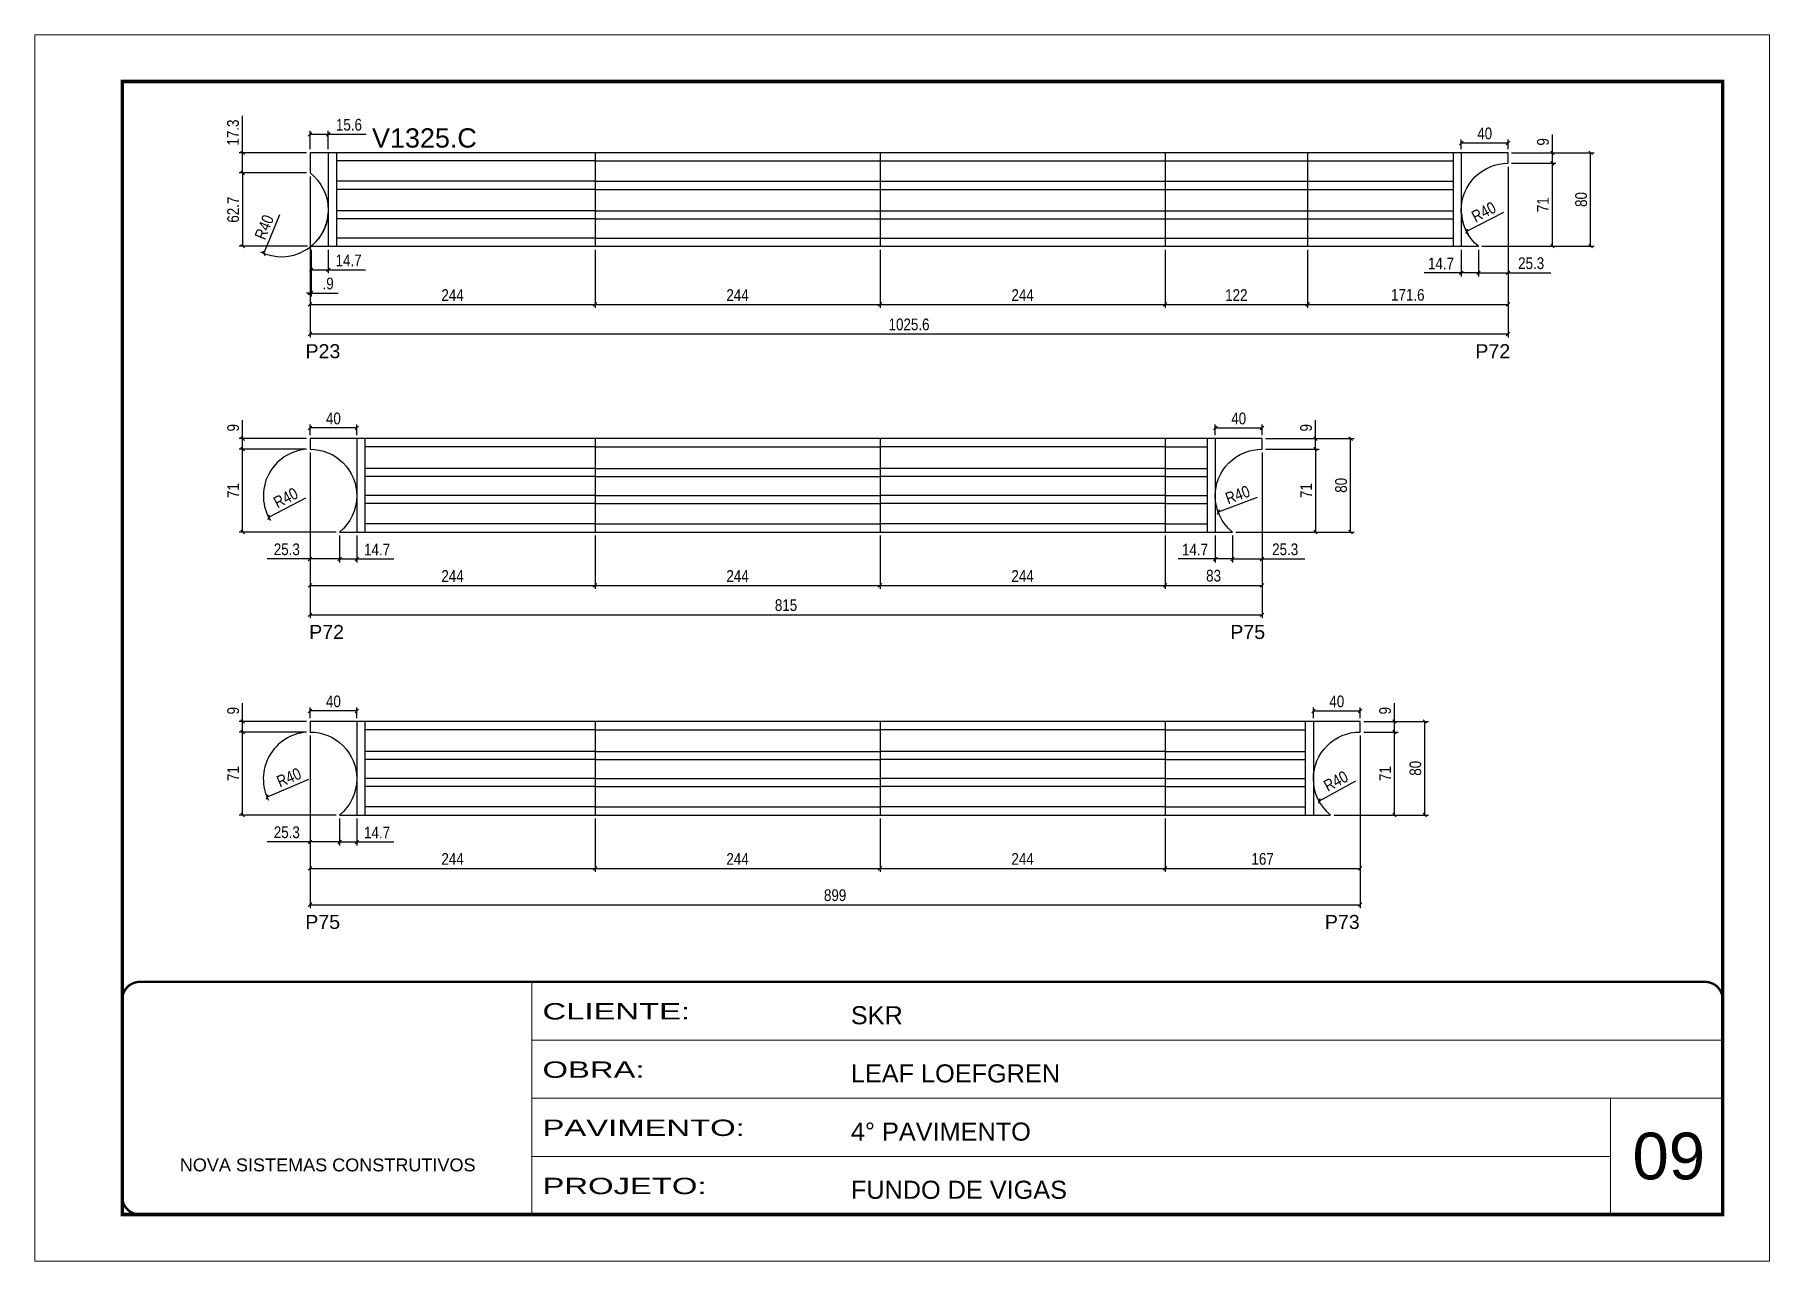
# Model space of a CAD drawing. Extents: x -4041 to 8212, y 239 to 4735.
# Drawn here: x 1959 to 3444, y 1388 to 2438 of the extents above; entities that cross this region are included whole.
import ezdxf

# ---------------------------------------------------------------- set-up
doc = ezdxf.new("R2010")
doc.units = 0
doc.linetypes.add('CONTINUO', pattern=[0])
doc.linetypes.add('DASHED', pattern=[0.75, 0.5, -0.25])
for name, color, linetype in [('5', 5, 'Continuous'), ('COTA', 241, 'Continuous'), ('NOMENCLATURA', 7, 'Continuous'), ('Painéis', 200, 'Continuous'), ('SARR_2.2x7', 40, 'Continuous')]:
    doc.layers.add(name, color=color, linetype=linetype)
for name, color, linetype, lineweight in [('CARIMBO', 255, 'Continuous', 9), ('Folhas', 255, 'Continuous', 9), ('SARRAFO DE PRESSAO', 251, 'DASHED', 9)]:
    doc.layers.add(name, color=color, linetype=linetype, lineweight=lineweight)
doc.styles.add('ARIAL', font='arial.ttf')
doc.styles.add('COTA TECNICA', font='techl___.ttf', dxfattribs={"height": 10})
doc.styles.get("Standard").update_dxf_attribs({"font": 'arial.ttf'})
doc.styles.add('Tecnologia', font='')
doc.styles.get('Tecnologia').set_extended_font_data('Forgotten Futurist')
doc.dimstyles.new('PAINEL', dxfattribs={"dimtxt": 10, "dimasz": 3, "dimexe": 3, "dimexo": 3, "dimgap": 3, "dimtad": 1, "dimdec": 1, "dimzin": 12, "dimdsep": 46, "dimtxsty": 'COTA TECNICA', "dimblk1": 'OBLIQUE', "dimblk2": 'OBLIQUE', "dimsah": 1, "dimcen": 0.9, "dimclrd": 4, "dimclre": 4, "dimclrt": 240, "dimadec": 1, "dimazin": 3, "dimtfac": 1, "dimtdec": 1, "dimtmove": 0, "dimatfit": 3, "dimfxl": 1, "dimtolj": 1, "dimtzin": 12, "dimarcsym": 0})

msp = doc.modelspace()

# ---------------------------------------------------------------- texts
at = {"layer": '5', "linetype": 'Continuous'}
for s, p in [('P23', (2190.6, 2161.15)), ('P72', (3192.12, 2161.15)), ('P72', (2193.74, 1920.78)), ('P75', (2982.31, 1920.78)), ('P75', (2190.4, 1672.58)), ('P73', (3063.27, 1672.58))]:
    msp.add_text(s, height=12, rotation=0.00004, dxfattribs=at).set_placement(p)
at = {"layer": 'CARIMBO', "style": 'ARIAL'}
msp.add_text('09', height=40, dxfattribs=at).set_placement((3326.63, 1458.21))
at = {"layer": 'NOMENCLATURA', "linetype": 'Continuous'}
msp.add_text('V1325.C', height=16.5, dxfattribs=at).set_placement((2247.57, 2341.42))

# ---------------------------------------------------------------- blocks, each defined once
blk = doc.blocks.new('9999999999')
at = {"color": 30, "linetype": 'CONTINUO'}
for p, q in [((98564.6, 34230.2), (98564.6, 34429.4)), ((98564.6, 34379.6), (99584, 34379.6)), ((98564.6, 34329.8), (99488, 34329.8)), ((99584, 34329.8), (99488, 34329.8)), ((99488, 34329.8), (99488, 34230.2)), ((98564.6, 34280), (99488, 34280))]:
    blk.add_line(p, q, dxfattribs=at)
at = {"color": 30, "linetype": 'CONTINUO', "const_width": 2}
blk.add_lwpolyline([(99584, 34230.2), (99584, 34414.4, 0.414214), (99569, 34429.4), (98229, 34429.4, 0.414214), (98214, 34414.4), (98214, 34245.2, 0.414214), (98229, 34230.2), (99584, 34230.2)], format="xyb", dxfattribs=at)
at = {"layer": 'Folhas'}
blk.add_lwpolyline([(98139, 34190.2), (99624, 34190.2), (99624, 35240.2), (98139, 35240.2)], close=True, dxfattribs=at)
at = {"layer": 'Folhas', "color": 30, "const_width": 3}
blk.add_lwpolyline([(98214, 34230.2), (99584, 34230.2), (99584, 35200.2), (98214, 35200.2)], close=True, dxfattribs=at)
at = {"color": 7, "linetype": 'Continuous', "ltscale": 5, "style": 'ARIAL'}
for s, height, p in [('SKR', 15.48, (98837.7, 34393.1)), ('LEAF LOEFGREN', 15.483, (98837.7, 34343.3)), ('4° PAVIMENTO', 15.483, (98837.7, 34293.5)), ('NOVA SISTEMAS CONSTRUTIVOS', 11.059, (98263.2, 34267.2)), ('FUNDO DE VIGAS', 15.483, (98837.7, 34243.7))]:
    blk.add_text(s, height=height, dxfattribs=at).set_placement(p)
at = {"layer": 'Folhas', "color": 7, "style": 'Tecnologia', "width": 1.5}
for s, p in [('CLIENTE:', (98573.7, 34397.2)), ('OBRA:', (98573.7, 34347.3)), ('PAVIMENTO:', (98573.7, 34297.5)), ('PROJETO:', (98573.7, 34247.7))]:
    blk.add_text(s, height=14, dxfattribs=at).set_placement(p)
blk = doc.blocks.new('_Oblique')
at = {"color": 0, "linetype": 'ByBlock', "lineweight": -2}
blk.add_line((-0.5, -0.5), (0.5, 0.5), dxfattribs=at)
blk = doc.blocks.new('*D238')
at = {"layer": 'COTA', "color": 4, "lineweight": -2, "transparency": 16777216}
for p, q in [((2194.5, 2316.7), (2194.5, 2178.9)), ((3220.1, 2325), (3220.1, 2178.9)), ((2194.5, 2181.9), (3220.1, 2181.9))]:
    blk.add_line(p, q, dxfattribs=at)
at = {"layer": 'Defpoints', "color": 0, "transparency": 16777216}
for p in [(2194.5, 2319.7), (3220.1, 2328), (3220.1, 2181.9)]:
    blk.add_point(p, dxfattribs=at)
at = {"layer": 'COTA', "color": 4, "lineweight": -2, "transparency": 16777216, "xscale": 3, "yscale": 3, "zscale": 3, "rotation": 180}
blk.add_blockref('_Oblique', (2194.5, 2181.9), dxfattribs=at)
at = {"layer": 'COTA', "color": 4, "lineweight": -2, "transparency": 16777216, "xscale": 3, "yscale": 3, "zscale": 3}
blk.add_blockref('_Oblique', (3220.1, 2181.9), dxfattribs=at)
at = {"layer": 'COTA', "color": 240, "transparency": 16777216, "insert": (2707.3, 2190), "char_height": 10, "attachment_point": 5, "style": 'COTA TECNICA'}
blk.add_mtext('\\A1;1025.6', dxfattribs=at)
blk = doc.blocks.new('*D239')
at = {"layer": 'COTA', "color": 4, "lineweight": -2, "transparency": 16777216}
for p, q in [((2194.5, 2316.7), (2194.5, 2204.2)), ((2438.5, 2254), (2438.5, 2204.2)), ((2194.5, 2207.2), (2438.5, 2207.2))]:
    blk.add_line(p, q, dxfattribs=at)
at = {"layer": 'Defpoints', "color": 0, "transparency": 16777216}
for p in [(2194.5, 2319.7), (2438.5, 2257), (2438.5, 2207.2)]:
    blk.add_point(p, dxfattribs=at)
at = {"layer": 'COTA', "color": 4, "lineweight": -2, "transparency": 16777216, "xscale": 3, "yscale": 3, "zscale": 3, "rotation": 180}
blk.add_blockref('_Oblique', (2194.5, 2207.2), dxfattribs=at)
at = {"layer": 'COTA', "color": 4, "lineweight": -2, "transparency": 16777216, "xscale": 3, "yscale": 3, "zscale": 3}
blk.add_blockref('_Oblique', (2438.5, 2207.2), dxfattribs=at)
at = {"layer": 'COTA', "color": 240, "transparency": 16777216, "insert": (2316.5, 2215.2), "char_height": 10, "attachment_point": 5, "style": 'COTA TECNICA'}
blk.add_mtext('\\A1;244', dxfattribs=at)
blk = doc.blocks.new('*D240')
at = {"layer": 'COTA', "color": 4, "lineweight": -2, "transparency": 16777216}
for p, q in [((2438.5, 2254), (2438.5, 2204.2)), ((2682.5, 2254), (2682.5, 2204.2)), ((2438.5, 2207.2), (2682.5, 2207.2))]:
    blk.add_line(p, q, dxfattribs=at)
at = {"layer": 'Defpoints', "color": 0, "transparency": 16777216}
for p in [(2438.5, 2257), (2682.5, 2257), (2682.5, 2207.2)]:
    blk.add_point(p, dxfattribs=at)
at = {"layer": 'COTA', "color": 4, "lineweight": -2, "transparency": 16777216, "xscale": 3, "yscale": 3, "zscale": 3, "rotation": 180}
blk.add_blockref('_Oblique', (2438.5, 2207.2), dxfattribs=at)
at = {"layer": 'COTA', "color": 4, "lineweight": -2, "transparency": 16777216, "xscale": 3, "yscale": 3, "zscale": 3}
blk.add_blockref('_Oblique', (2682.5, 2207.2), dxfattribs=at)
at = {"layer": 'COTA', "color": 240, "transparency": 16777216, "insert": (2560.5, 2215.2), "char_height": 10, "attachment_point": 5, "style": 'COTA TECNICA'}
blk.add_mtext('\\A1;244', dxfattribs=at)
blk = doc.blocks.new('*D241')
at = {"layer": 'COTA', "color": 4, "lineweight": -2, "transparency": 16777216}
for p, q in [((2682.5, 2254), (2682.5, 2204.2)), ((2926.5, 2254), (2926.5, 2204.2)), ((2682.5, 2207.2), (2926.5, 2207.2))]:
    blk.add_line(p, q, dxfattribs=at)
at = {"layer": 'Defpoints', "color": 0, "transparency": 16777216}
for p in [(2682.5, 2257), (2926.5, 2257), (2926.5, 2207.2)]:
    blk.add_point(p, dxfattribs=at)
at = {"layer": 'COTA', "color": 4, "lineweight": -2, "transparency": 16777216, "xscale": 3, "yscale": 3, "zscale": 3, "rotation": 180}
blk.add_blockref('_Oblique', (2682.5, 2207.2), dxfattribs=at)
at = {"layer": 'COTA', "color": 4, "lineweight": -2, "transparency": 16777216, "xscale": 3, "yscale": 3, "zscale": 3}
blk.add_blockref('_Oblique', (2926.5, 2207.2), dxfattribs=at)
at = {"layer": 'COTA', "color": 240, "transparency": 16777216, "insert": (2804.5, 2215.2), "char_height": 10, "attachment_point": 5, "style": 'COTA TECNICA'}
blk.add_mtext('\\A1;244', dxfattribs=at)
blk = doc.blocks.new('*D242')
at = {"layer": 'COTA', "color": 4, "lineweight": -2, "transparency": 16777216}
for p, q in [((3220.1, 2325), (3220.1, 2204.2)), ((3048.5, 2254), (3048.5, 2204.2)), ((3048.5, 2207.2), (3220.1, 2207.2))]:
    blk.add_line(p, q, dxfattribs=at)
at = {"layer": 'Defpoints', "color": 0, "transparency": 16777216}
for p in [(3220.1, 2328), (3048.5, 2257), (3220.1, 2207.2)]:
    blk.add_point(p, dxfattribs=at)
at = {"layer": 'COTA', "color": 4, "lineweight": -2, "transparency": 16777216, "xscale": 3, "yscale": 3, "zscale": 3, "rotation": 180}
blk.add_blockref('_Oblique', (3048.5, 2207.2), dxfattribs=at)
at = {"layer": 'COTA', "color": 4, "lineweight": -2, "transparency": 16777216, "xscale": 3, "yscale": 3, "zscale": 3}
blk.add_blockref('_Oblique', (3220.1, 2207.2), dxfattribs=at)
at = {"layer": 'COTA', "color": 240, "transparency": 16777216, "insert": (3134.3, 2215.3), "char_height": 10, "attachment_point": 5, "style": 'COTA TECNICA'}
blk.add_mtext('\\A1;171.6', dxfattribs=at)
blk = doc.blocks.new('*D243')
at = {"layer": 'COTA', "color": 4, "lineweight": -2, "transparency": 16777216}
for p, q in [((2926.5, 2254), (2926.5, 2204.2)), ((3048.5, 2254), (3048.5, 2204.2)), ((2926.5, 2207.2), (3048.5, 2207.2))]:
    blk.add_line(p, q, dxfattribs=at)
at = {"layer": 'Defpoints', "color": 0, "transparency": 16777216}
for p in [(2926.5, 2257), (3048.5, 2257), (3048.5, 2207.2)]:
    blk.add_point(p, dxfattribs=at)
at = {"layer": 'COTA', "color": 4, "lineweight": -2, "transparency": 16777216, "xscale": 3, "yscale": 3, "zscale": 3, "rotation": 180}
blk.add_blockref('_Oblique', (2926.5, 2207.2), dxfattribs=at)
at = {"layer": 'COTA', "color": 4, "lineweight": -2, "transparency": 16777216, "xscale": 3, "yscale": 3, "zscale": 3}
blk.add_blockref('_Oblique', (3048.5, 2207.2), dxfattribs=at)
at = {"layer": 'COTA', "color": 240, "transparency": 16777216, "insert": (2987.5, 2215.2), "char_height": 10, "attachment_point": 5, "style": 'COTA TECNICA'}
blk.add_mtext('\\A1;122', dxfattribs=at)
blk = doc.blocks.new('*D244')
at = {"layer": 'COTA', "color": 4, "lineweight": -2, "transparency": 16777216}
for p, q in [((2194.5, 2316.7), (2194.5, 2213.9)), ((2195.4, 2254), (2195.4, 2213.9)), ((2194.5, 2216.9), (2191.5, 2216.9)), ((2194.5, 2216.9), (2195.4, 2216.9)), ((2195.4, 2216.9), (2218.6, 2216.9))]:
    blk.add_line(p, q, dxfattribs=at)
at = {"layer": 'Defpoints', "color": 0, "transparency": 16777216}
for p in [(2194.5, 2319.7), (2195.4, 2257), (2195.4, 2216.9)]:
    blk.add_point(p, dxfattribs=at)
at = {"layer": 'COTA', "color": 4, "lineweight": -2, "transparency": 16777216, "xscale": 3, "yscale": 3, "zscale": 3}
blk.add_blockref('_Oblique', (2194.5, 2216.9), dxfattribs=at)
at = {"layer": 'COTA', "color": 4, "lineweight": -2, "transparency": 16777216, "xscale": 3, "yscale": 3, "zscale": 3, "rotation": 180}
blk.add_blockref('_Oblique', (2195.4, 2216.9), dxfattribs=at)
at = {"layer": 'COTA', "color": 240, "transparency": 16777216, "insert": (2210, 2225), "char_height": 10, "attachment_point": 5, "style": 'COTA TECNICA'}
blk.add_mtext('\\A1;.9', dxfattribs=at)
blk = doc.blocks.new('*D245')
at = {"layer": 'COTA', "color": 4, "lineweight": -2, "transparency": 16777216}
blk.add_line((2168.4, 2283.9), (2154.9, 2251), dxfattribs=at)
blk.add_arc((2170.1, 2288), 40, 243.4066, 355.7028, dxfattribs=at)
at = {"layer": 'Defpoints', "color": 0, "transparency": 16777216}
for p in [(2170.1, 2288), (2154.9, 2251)]:
    blk.add_point(p, dxfattribs=at)
at = {"layer": 'COTA', "color": 4, "lineweight": -2, "transparency": 16777216, "xscale": 3, "yscale": 3, "zscale": 3, "rotation": 247.703781595199}
blk.add_blockref('_Oblique', (2154.9, 2251), dxfattribs=at)
at = {"layer": 'COTA', "color": 240, "transparency": 16777216, "insert": (2155.3, 2273.3), "char_height": 10, "attachment_point": 5, "rotation": 67.7038, "style": 'COTA TECNICA'}
blk.add_mtext('\\A1;R40', dxfattribs=at)
blk = doc.blocks.new('*D246')
at = {"layer": 'COTA', "color": 4, "lineweight": -2, "transparency": 16777216}
for p, q in [((2194.5, 2340), (2194.5, 2355.8)), ((2194.5, 2352.8), (2210.1, 2352.8)), ((2210.1, 2340), (2210.1, 2355.8)), ((2210.1, 2352.8), (2242.5, 2352.8))]:
    blk.add_line(p, q, dxfattribs=at)
at = {"layer": 'Defpoints', "color": 0, "transparency": 16777216}
for p in [(2210.1, 2352.8), (2194.5, 2337), (2210.1, 2337)]:
    blk.add_point(p, dxfattribs=at)
at = {"layer": 'COTA', "color": 4, "lineweight": -2, "transparency": 16777216, "xscale": 3, "yscale": 3, "zscale": 3, "rotation": 180}
blk.add_blockref('_Oblique', (2194.5, 2352.8), dxfattribs=at)
at = {"layer": 'COTA', "color": 4, "lineweight": -2, "transparency": 16777216, "xscale": 3, "yscale": 3, "zscale": 3}
blk.add_blockref('_Oblique', (2210.1, 2352.8), dxfattribs=at)
at = {"layer": 'COTA', "color": 240, "transparency": 16777216, "insert": (2227.8, 2360.9), "char_height": 10, "attachment_point": 5, "style": 'COTA TECNICA'}
blk.add_mtext('\\A1;15.6', dxfattribs=at)
blk = doc.blocks.new('*D247')
at = {"layer": 'COTA', "color": 4, "lineweight": -2, "transparency": 16777216}
for p, q in [((2136.8, 2337), (2136.8, 2368.6)), ((2191.5, 2337), (2133.8, 2337)), ((2136.8, 2319.7), (2136.8, 2337)), ((2191.5, 2319.7), (2133.8, 2319.7))]:
    blk.add_line(p, q, dxfattribs=at)
at = {"layer": 'Defpoints', "color": 0, "transparency": 16777216}
for p in [(2136.8, 2337), (2194.5, 2337), (2194.5, 2319.7)]:
    blk.add_point(p, dxfattribs=at)
at = {"layer": 'COTA', "color": 4, "lineweight": -2, "transparency": 16777216, "xscale": 3, "yscale": 3, "zscale": 3}
for p, rotation in [((2136.8, 2337), 90), ((2136.8, 2319.7), 270)]:
    blk.add_blockref('_Oblique', p, dxfattribs=dict(at, rotation=rotation))
at = {"layer": 'COTA', "color": 240, "transparency": 16777216, "insert": (2128.6, 2354.3), "char_height": 10, "attachment_point": 5, "rotation": 90, "style": 'COTA TECNICA'}
blk.add_mtext('\\A1;17.3', dxfattribs=at)
blk = doc.blocks.new('*D248')
at = {"layer": 'COTA', "color": 4, "lineweight": -2, "transparency": 16777216}
for p, q in [((2191.5, 2319.7), (2133.8, 2319.7)), ((2136.8, 2319.7), (2136.8, 2257)), ((2192.4, 2257), (2133.8, 2257))]:
    blk.add_line(p, q, dxfattribs=at)
at = {"layer": 'Defpoints', "color": 0, "transparency": 16777216}
for p in [(2194.5, 2319.7), (2136.8, 2257), (2195.4, 2257)]:
    blk.add_point(p, dxfattribs=at)
at = {"layer": 'COTA', "color": 4, "lineweight": -2, "transparency": 16777216, "xscale": 3, "yscale": 3, "zscale": 3}
for p, rotation in [((2136.8, 2319.7), 90), ((2136.8, 2257), 270)]:
    blk.add_blockref('_Oblique', p, dxfattribs=dict(at, rotation=rotation))
at = {"layer": 'COTA', "color": 240, "transparency": 16777216, "insert": (2128.7, 2288.3), "char_height": 10, "attachment_point": 5, "rotation": 90, "style": 'COTA TECNICA'}
blk.add_mtext('\\A1;62.7', dxfattribs=at)
blk = doc.blocks.new('*D249')
at = {"layer": 'COTA', "color": 4, "lineweight": -2, "transparency": 16777216}
for p, q in [((2195.4, 2254), (2195.4, 2233.8)), ((2210.1, 2254), (2210.1, 2233.8)), ((2195.4, 2236.8), (2210.1, 2236.8)), ((2210.1, 2236.8), (2241.9, 2236.8))]:
    blk.add_line(p, q, dxfattribs=at)
at = {"layer": 'Defpoints', "color": 0, "transparency": 16777216}
for p in [(2195.4, 2257), (2210.1, 2257), (2210.1, 2236.8)]:
    blk.add_point(p, dxfattribs=at)
at = {"layer": 'COTA', "color": 4, "lineweight": -2, "transparency": 16777216, "xscale": 3, "yscale": 3, "zscale": 3, "rotation": 180}
blk.add_blockref('_Oblique', (2195.4, 2236.8), dxfattribs=at)
at = {"layer": 'COTA', "color": 4, "lineweight": -2, "transparency": 16777216, "xscale": 3, "yscale": 3, "zscale": 3}
blk.add_blockref('_Oblique', (2210.1, 2236.8), dxfattribs=at)
at = {"layer": 'COTA', "color": 240, "transparency": 16777216, "insert": (2227.5, 2244.9), "char_height": 10, "attachment_point": 5, "style": 'COTA TECNICA'}
blk.add_mtext('\\A1;14.7', dxfattribs=at)
blk = doc.blocks.new('*D250')
at = {"layer": 'COTA', "color": 4, "lineweight": -2, "transparency": 16777216}
for p, q in [((3180.1, 2340), (3180.1, 2348.4)), ((3220.1, 2340), (3220.1, 2348.4)), ((3180.1, 2345.4), (3220.1, 2345.4))]:
    blk.add_line(p, q, dxfattribs=at)
at = {"layer": 'Defpoints', "color": 0, "transparency": 16777216}
for p in [(3180.1, 2337), (3220.1, 2345.4), (3220.1, 2337)]:
    blk.add_point(p, dxfattribs=at)
at = {"layer": 'COTA', "color": 4, "lineweight": -2, "transparency": 16777216, "xscale": 3, "yscale": 3, "zscale": 3, "rotation": 180}
blk.add_blockref('_Oblique', (3180.1, 2345.4), dxfattribs=at)
at = {"layer": 'COTA', "color": 4, "lineweight": -2, "transparency": 16777216, "xscale": 3, "yscale": 3, "zscale": 3}
blk.add_blockref('_Oblique', (3220.1, 2345.4), dxfattribs=at)
at = {"layer": 'COTA', "color": 240, "transparency": 16777216, "insert": (3200.1, 2353.5), "char_height": 10, "attachment_point": 5, "style": 'COTA TECNICA'}
blk.add_mtext('\\A1;40', dxfattribs=at)
blk = doc.blocks.new('*D251')
at = {"layer": 'COTA', "color": 4, "lineweight": -2, "transparency": 16777216}
for p, q in [((3258.1, 2337), (3258.1, 2352.6)), ((3223.1, 2337), (3261.1, 2337)), ((3258.1, 2328), (3258.1, 2337)), ((3223.1, 2328), (3261.1, 2328))]:
    blk.add_line(p, q, dxfattribs=at)
at = {"layer": 'Defpoints', "color": 0, "transparency": 16777216}
for p in [(3220.1, 2337), (3258.1, 2337), (3220.1, 2328)]:
    blk.add_point(p, dxfattribs=at)
at = {"layer": 'COTA', "color": 4, "lineweight": -2, "transparency": 16777216, "xscale": 3, "yscale": 3, "zscale": 3}
for p, rotation in [((3258.1, 2337), 90), ((3258.1, 2328), 270)]:
    blk.add_blockref('_Oblique', p, dxfattribs=dict(at, rotation=rotation))
at = {"layer": 'COTA', "color": 240, "transparency": 16777216, "insert": (3250, 2346.3), "char_height": 10, "attachment_point": 5, "rotation": 90, "style": 'COTA TECNICA'}
blk.add_mtext('\\A1;9', dxfattribs=at)
blk = doc.blocks.new('*D252')
at = {"layer": 'COTA', "color": 4, "lineweight": -2, "transparency": 16777216}
for p, q in [((3223.1, 2328), (3261.1, 2328)), ((3258.1, 2257), (3258.1, 2328)), ((3197.8, 2257), (3261.1, 2257))]:
    blk.add_line(p, q, dxfattribs=at)
at = {"layer": 'Defpoints', "color": 0, "transparency": 16777216}
for p in [(3220.1, 2328), (3258.1, 2328), (3194.8, 2257)]:
    blk.add_point(p, dxfattribs=at)
at = {"layer": 'COTA', "color": 4, "lineweight": -2, "transparency": 16777216, "xscale": 3, "yscale": 3, "zscale": 3}
for p, rotation in [((3258.1, 2328), 90), ((3258.1, 2257), 270)]:
    blk.add_blockref('_Oblique', p, dxfattribs=dict(at, rotation=rotation))
at = {"layer": 'COTA', "color": 240, "transparency": 16777216, "insert": (3250, 2292.5), "char_height": 10, "attachment_point": 5, "rotation": 90, "style": 'COTA TECNICA'}
blk.add_mtext('\\A1;71', dxfattribs=at)
blk = doc.blocks.new('*D253')
at = {"layer": 'COTA', "color": 4, "lineweight": -2, "transparency": 16777216}
for p, q in [((3220.1, 2325), (3220.1, 2231.2)), ((3194.8, 2254), (3194.8, 2231.2)), ((3194.8, 2234.2), (3220.1, 2234.2)), ((3220.1, 2234.2), (3256.8, 2234.2))]:
    blk.add_line(p, q, dxfattribs=at)
at = {"layer": 'Defpoints', "color": 0, "transparency": 16777216}
for p in [(3220.1, 2328), (3194.8, 2257), (3220.1, 2234.2)]:
    blk.add_point(p, dxfattribs=at)
at = {"layer": 'COTA', "color": 4, "lineweight": -2, "transparency": 16777216, "xscale": 3, "yscale": 3, "zscale": 3, "rotation": 180}
blk.add_blockref('_Oblique', (3194.8, 2234.2), dxfattribs=at)
at = {"layer": 'COTA', "color": 4, "lineweight": -2, "transparency": 16777216, "xscale": 3, "yscale": 3, "zscale": 3}
blk.add_blockref('_Oblique', (3220.1, 2234.2), dxfattribs=at)
at = {"layer": 'COTA', "color": 240, "transparency": 16777216, "insert": (3239.9, 2242.4), "char_height": 10, "attachment_point": 5, "style": 'COTA TECNICA'}
blk.add_mtext('\\A1;25.3', dxfattribs=at)
blk = doc.blocks.new('*D254')
at = {"layer": 'COTA', "color": 4, "lineweight": -2, "transparency": 16777216}
for p, q in [((3180.1, 2254), (3180.1, 2231.2)), ((3194.8, 2254), (3194.8, 2231.2)), ((3180.1, 2234.2), (3148.3, 2234.2)), ((3194.8, 2234.2), (3180.1, 2234.2))]:
    blk.add_line(p, q, dxfattribs=at)
at = {"layer": 'Defpoints', "color": 0, "transparency": 16777216}
for p in [(3180.1, 2257), (3194.8, 2257), (3180.1, 2234.2)]:
    blk.add_point(p, dxfattribs=at)
at = {"layer": 'COTA', "color": 4, "lineweight": -2, "transparency": 16777216, "xscale": 3, "yscale": 3, "zscale": 3, "rotation": 180}
blk.add_blockref('_Oblique', (3180.1, 2234.2), dxfattribs=at)
at = {"layer": 'COTA', "color": 4, "lineweight": -2, "transparency": 16777216, "xscale": 3, "yscale": 3, "zscale": 3}
blk.add_blockref('_Oblique', (3194.8, 2234.2), dxfattribs=at)
at = {"layer": 'COTA', "color": 240, "transparency": 16777216, "insert": (3162.7, 2242.2), "char_height": 10, "attachment_point": 5, "style": 'COTA TECNICA'}
blk.add_mtext('\\A1;14.7', dxfattribs=at)
blk = doc.blocks.new('*D255')
at = {"layer": 'COTA', "color": 4, "lineweight": -2, "transparency": 16777216}
blk.add_line((3216.1, 2285.9), (3184.6, 2269.5), dxfattribs=at)
blk.add_arc((3220.1, 2288), 40, 184.2972, 211.857, dxfattribs=at)
at = {"layer": 'Defpoints', "color": 0, "transparency": 16777216}
for p in [(3220.1, 2288), (3184.6, 2269.5)]:
    blk.add_point(p, dxfattribs=at)
at = {"layer": 'COTA', "color": 4, "lineweight": -2, "transparency": 16777216, "xscale": 3, "yscale": 3, "zscale": 3, "rotation": 207.559863717208}
blk.add_blockref('_Oblique', (3184.6, 2269.5), dxfattribs=at)
at = {"layer": 'COTA', "color": 240, "transparency": 16777216, "insert": (3199.3, 2286.3), "char_height": 10, "attachment_point": 5, "rotation": 27.5599, "style": 'COTA TECNICA'}
blk.add_mtext('\\A1;R40', dxfattribs=at)
blk = doc.blocks.new('*D256')
at = {"layer": 'COTA', "color": 4, "lineweight": -2, "transparency": 16777216}
for p, q in [((2194.5, 2080.3), (2194.5, 1938.5)), ((3009.5, 2080.3), (3009.5, 1938.5)), ((2194.5, 1941.5), (3009.5, 1941.5))]:
    blk.add_line(p, q, dxfattribs=at)
at = {"layer": 'Defpoints', "color": 0, "transparency": 16777216}
for p in [(2194.5, 2083.3), (3009.5, 2083.3), (3009.5, 1941.5)]:
    blk.add_point(p, dxfattribs=at)
at = {"layer": 'COTA', "color": 4, "lineweight": -2, "transparency": 16777216, "xscale": 3, "yscale": 3, "zscale": 3, "rotation": 180}
blk.add_blockref('_Oblique', (2194.5, 1941.5), dxfattribs=at)
at = {"layer": 'COTA', "color": 4, "lineweight": -2, "transparency": 16777216, "xscale": 3, "yscale": 3, "zscale": 3}
blk.add_blockref('_Oblique', (3009.5, 1941.5), dxfattribs=at)
at = {"layer": 'COTA', "color": 240, "transparency": 16777216, "insert": (2602, 1949.7), "char_height": 10, "attachment_point": 5, "style": 'COTA TECNICA'}
blk.add_mtext('\\A1;815', dxfattribs=at)
blk = doc.blocks.new('*D257')
at = {"layer": 'COTA', "color": 4, "lineweight": -2, "transparency": 16777216}
for p, q in [((2194.5, 2080.3), (2194.5, 1963.7)), ((2438.5, 2009.3), (2438.5, 1963.7)), ((2194.5, 1966.7), (2438.5, 1966.7))]:
    blk.add_line(p, q, dxfattribs=at)
at = {"layer": 'Defpoints', "color": 0, "transparency": 16777216}
for p in [(2194.5, 2083.3), (2438.5, 2012.3), (2438.5, 1966.7)]:
    blk.add_point(p, dxfattribs=at)
at = {"layer": 'COTA', "color": 4, "lineweight": -2, "transparency": 16777216, "xscale": 3, "yscale": 3, "zscale": 3, "rotation": 180}
blk.add_blockref('_Oblique', (2194.5, 1966.7), dxfattribs=at)
at = {"layer": 'COTA', "color": 4, "lineweight": -2, "transparency": 16777216, "xscale": 3, "yscale": 3, "zscale": 3}
blk.add_blockref('_Oblique', (2438.5, 1966.7), dxfattribs=at)
at = {"layer": 'COTA', "color": 240, "transparency": 16777216, "insert": (2316.5, 1974.7), "char_height": 10, "attachment_point": 5, "style": 'COTA TECNICA'}
blk.add_mtext('\\A1;244', dxfattribs=at)
blk = doc.blocks.new('*D258')
at = {"layer": 'COTA', "color": 4, "lineweight": -2, "transparency": 16777216}
for p, q in [((2219.8, 2009.3), (2219.8, 1986.3)), ((2234.5, 2009.3), (2234.5, 1986.3)), ((2219.8, 1989.3), (2234.5, 1989.3)), ((2234.5, 1989.3), (2266.3, 1989.3))]:
    blk.add_line(p, q, dxfattribs=at)
at = {"layer": 'Defpoints', "color": 0, "transparency": 16777216}
for p in [(2219.8, 2012.3), (2234.5, 2012.3), (2234.5, 1989.3)]:
    blk.add_point(p, dxfattribs=at)
at = {"layer": 'COTA', "color": 4, "lineweight": -2, "transparency": 16777216, "xscale": 3, "yscale": 3, "zscale": 3, "rotation": 180}
blk.add_blockref('_Oblique', (2219.8, 1989.3), dxfattribs=at)
at = {"layer": 'COTA', "color": 4, "lineweight": -2, "transparency": 16777216, "xscale": 3, "yscale": 3, "zscale": 3}
blk.add_blockref('_Oblique', (2234.5, 1989.3), dxfattribs=at)
at = {"layer": 'COTA', "color": 240, "transparency": 16777216, "insert": (2251.9, 1997.3), "char_height": 10, "attachment_point": 5, "style": 'COTA TECNICA'}
blk.add_mtext('\\A1;14.7', dxfattribs=at)
blk = doc.blocks.new('*D259')
at = {"layer": 'COTA', "color": 4, "lineweight": -2, "transparency": 16777216}
for p, q in [((2194.5, 2080.3), (2194.5, 1986.3)), ((2219.8, 2009.3), (2219.8, 1986.3)), ((2194.5, 1989.3), (2157.8, 1989.3)), ((2219.8, 1989.3), (2194.5, 1989.3))]:
    blk.add_line(p, q, dxfattribs=at)
at = {"layer": 'Defpoints', "color": 0, "transparency": 16777216}
for p in [(2194.5, 2083.3), (2219.8, 2012.3), (2194.5, 1989.3)]:
    blk.add_point(p, dxfattribs=at)
at = {"layer": 'COTA', "color": 4, "lineweight": -2, "transparency": 16777216, "xscale": 3, "yscale": 3, "zscale": 3, "rotation": 180}
blk.add_blockref('_Oblique', (2194.5, 1989.3), dxfattribs=at)
at = {"layer": 'COTA', "color": 4, "lineweight": -2, "transparency": 16777216, "xscale": 3, "yscale": 3, "zscale": 3}
blk.add_blockref('_Oblique', (2219.8, 1989.3), dxfattribs=at)
at = {"layer": 'COTA', "color": 240, "transparency": 16777216, "insert": (2174.6, 1997.5), "char_height": 10, "attachment_point": 5, "style": 'COTA TECNICA'}
blk.add_mtext('\\A1;25.3', dxfattribs=at)
blk = doc.blocks.new('*D260')
at = {"layer": 'COTA', "color": 4, "lineweight": -2, "transparency": 16777216}
for p, q in [((2194.5, 2095.3), (2194.5, 2104.4)), ((2234.5, 2101.4), (2194.5, 2101.4)), ((2234.5, 2095.3), (2234.5, 2104.4))]:
    blk.add_line(p, q, dxfattribs=at)
at = {"layer": 'Defpoints', "color": 0, "transparency": 16777216}
for p in [(2194.5, 2101.4), (2194.5, 2092.3), (2234.5, 2092.3)]:
    blk.add_point(p, dxfattribs=at)
at = {"layer": 'COTA', "color": 4, "lineweight": -2, "transparency": 16777216, "xscale": 3, "yscale": 3, "zscale": 3, "rotation": 180}
blk.add_blockref('_Oblique', (2194.5, 2101.4), dxfattribs=at)
at = {"layer": 'COTA', "color": 4, "lineweight": -2, "transparency": 16777216, "xscale": 3, "yscale": 3, "zscale": 3}
blk.add_blockref('_Oblique', (2234.5, 2101.4), dxfattribs=at)
at = {"layer": 'COTA', "color": 240, "transparency": 16777216, "insert": (2214.5, 2109.5), "char_height": 10, "attachment_point": 5, "style": 'COTA TECNICA'}
blk.add_mtext('\\A1;40', dxfattribs=at)
blk = doc.blocks.new('*D261')
at = {"layer": 'COTA', "color": 4, "lineweight": -2, "transparency": 16777216}
for p, q in [((2136.8, 2092.3), (2136.8, 2108)), ((2191.5, 2092.3), (2133.8, 2092.3)), ((2191.5, 2083.3), (2133.8, 2083.3)), ((2136.8, 2083.3), (2136.8, 2092.3))]:
    blk.add_line(p, q, dxfattribs=at)
at = {"layer": 'Defpoints', "color": 0, "transparency": 16777216}
for p in [(2136.8, 2092.3), (2194.5, 2092.3), (2194.5, 2083.3)]:
    blk.add_point(p, dxfattribs=at)
at = {"layer": 'COTA', "color": 4, "lineweight": -2, "transparency": 16777216, "xscale": 3, "yscale": 3, "zscale": 3}
for p, rotation in [((2136.8, 2092.3), 90), ((2136.8, 2083.3), 270)]:
    blk.add_blockref('_Oblique', p, dxfattribs=dict(at, rotation=rotation))
at = {"layer": 'COTA', "color": 240, "transparency": 16777216, "insert": (2128.7, 2101.6), "char_height": 10, "attachment_point": 5, "rotation": 90, "style": 'COTA TECNICA'}
blk.add_mtext('\\A1;9', dxfattribs=at)
blk = doc.blocks.new('*D262')
at = {"layer": 'COTA', "color": 4, "lineweight": -2, "transparency": 16777216}
for p, q in [((2191.5, 2083.3), (2133.8, 2083.3)), ((2136.8, 2012.3), (2136.8, 2083.3)), ((2216.8, 2012.3), (2133.8, 2012.3))]:
    blk.add_line(p, q, dxfattribs=at)
at = {"layer": 'Defpoints', "color": 0, "transparency": 16777216}
for p in [(2136.8, 2083.3), (2194.5, 2083.3), (2219.8, 2012.3)]:
    blk.add_point(p, dxfattribs=at)
at = {"layer": 'COTA', "color": 4, "lineweight": -2, "transparency": 16777216, "xscale": 3, "yscale": 3, "zscale": 3}
for p, rotation in [((2136.8, 2083.3), 90), ((2136.8, 2012.3), 270)]:
    blk.add_blockref('_Oblique', p, dxfattribs=dict(at, rotation=rotation))
at = {"layer": 'COTA', "color": 240, "transparency": 16777216, "insert": (2128.7, 2047.8), "char_height": 10, "attachment_point": 5, "rotation": 90, "style": 'COTA TECNICA'}
blk.add_mtext('\\A1;71', dxfattribs=at)
blk = doc.blocks.new('*D263')
at = {"layer": 'COTA', "color": 4, "lineweight": -2, "transparency": 16777216}
blk.add_line((2190.5, 2041.2), (2159, 2024.8), dxfattribs=at)
blk.add_arc((2194.5, 2043.3), 40, 94.2972, 211.8987, dxfattribs=at)
at = {"layer": 'Defpoints', "color": 0, "transparency": 16777216}
for p in [(2194.5, 2043.3), (2159, 2024.8)]:
    blk.add_point(p, dxfattribs=at)
at = {"layer": 'COTA', "color": 4, "lineweight": -2, "transparency": 16777216, "xscale": 3, "yscale": 3, "zscale": 3, "rotation": 207.601488693583}
blk.add_blockref('_Oblique', (2159, 2024.8), dxfattribs=at)
at = {"layer": 'COTA', "color": 240, "transparency": 16777216, "insert": (2173.7, 2041.6), "char_height": 10, "attachment_point": 5, "rotation": 27.6015, "style": 'COTA TECNICA'}
blk.add_mtext('\\A1;R40', dxfattribs=at)
blk = doc.blocks.new('*D264')
at = {"layer": 'COTA', "color": 4, "lineweight": -2, "transparency": 16777216}
for p, q in [((2438.5, 2009.3), (2438.5, 1963.7)), ((2682.5, 2009.3), (2682.5, 1963.7)), ((2438.5, 1966.7), (2682.5, 1966.7))]:
    blk.add_line(p, q, dxfattribs=at)
at = {"layer": 'Defpoints', "color": 0, "transparency": 16777216}
for p in [(2438.5, 2012.3), (2682.5, 2012.3), (2682.5, 1966.7)]:
    blk.add_point(p, dxfattribs=at)
at = {"layer": 'COTA', "color": 4, "lineweight": -2, "transparency": 16777216, "xscale": 3, "yscale": 3, "zscale": 3, "rotation": 180}
blk.add_blockref('_Oblique', (2438.5, 1966.7), dxfattribs=at)
at = {"layer": 'COTA', "color": 4, "lineweight": -2, "transparency": 16777216, "xscale": 3, "yscale": 3, "zscale": 3}
blk.add_blockref('_Oblique', (2682.5, 1966.7), dxfattribs=at)
at = {"layer": 'COTA', "color": 240, "transparency": 16777216, "insert": (2560.5, 1974.7), "char_height": 10, "attachment_point": 5, "style": 'COTA TECNICA'}
blk.add_mtext('\\A1;244', dxfattribs=at)
blk = doc.blocks.new('*D265')
at = {"layer": 'COTA', "color": 4, "lineweight": -2, "transparency": 16777216}
for p, q in [((2682.5, 2009.3), (2682.5, 1963.7)), ((2926.5, 2009.3), (2926.5, 1963.7)), ((2682.5, 1966.7), (2926.5, 1966.7))]:
    blk.add_line(p, q, dxfattribs=at)
at = {"layer": 'Defpoints', "color": 0, "transparency": 16777216}
for p in [(2682.5, 2012.3), (2926.5, 2012.3), (2926.5, 1966.7)]:
    blk.add_point(p, dxfattribs=at)
at = {"layer": 'COTA', "color": 4, "lineweight": -2, "transparency": 16777216, "xscale": 3, "yscale": 3, "zscale": 3, "rotation": 180}
blk.add_blockref('_Oblique', (2682.5, 1966.7), dxfattribs=at)
at = {"layer": 'COTA', "color": 4, "lineweight": -2, "transparency": 16777216, "xscale": 3, "yscale": 3, "zscale": 3}
blk.add_blockref('_Oblique', (2926.5, 1966.7), dxfattribs=at)
at = {"layer": 'COTA', "color": 240, "transparency": 16777216, "insert": (2804.5, 1974.7), "char_height": 10, "attachment_point": 5, "style": 'COTA TECNICA'}
blk.add_mtext('\\A1;244', dxfattribs=at)
blk = doc.blocks.new('*D266')
at = {"layer": 'COTA', "color": 4, "lineweight": -2, "transparency": 16777216}
for p, q in [((3009.5, 2080.3), (3009.5, 1963.7)), ((2926.5, 2009.3), (2926.5, 1963.7)), ((2926.5, 1966.7), (3009.5, 1966.7))]:
    blk.add_line(p, q, dxfattribs=at)
at = {"layer": 'Defpoints', "color": 0, "transparency": 16777216}
for p in [(3009.5, 2083.3), (2926.5, 2012.3), (3009.5, 1966.7)]:
    blk.add_point(p, dxfattribs=at)
at = {"layer": 'COTA', "color": 4, "lineweight": -2, "transparency": 16777216, "xscale": 3, "yscale": 3, "zscale": 3, "rotation": 180}
blk.add_blockref('_Oblique', (2926.5, 1966.7), dxfattribs=at)
at = {"layer": 'COTA', "color": 4, "lineweight": -2, "transparency": 16777216, "xscale": 3, "yscale": 3, "zscale": 3}
blk.add_blockref('_Oblique', (3009.5, 1966.7), dxfattribs=at)
at = {"layer": 'COTA', "color": 240, "transparency": 16777216, "insert": (2968, 1974.9), "char_height": 10, "attachment_point": 5, "style": 'COTA TECNICA'}
blk.add_mtext('\\A1;83', dxfattribs=at)
blk = doc.blocks.new('*D267')
at = {"layer": 'COTA', "color": 4, "lineweight": -2, "transparency": 16777216}
for p, q in [((3055.3, 2092.3), (3055.3, 2108)), ((3012.5, 2092.3), (3058.3, 2092.3)), ((3012.5, 2083.3), (3058.3, 2083.3)), ((3055.3, 2083.3), (3055.3, 2092.3))]:
    blk.add_line(p, q, dxfattribs=at)
at = {"layer": 'Defpoints', "color": 0, "transparency": 16777216}
for p in [(3009.5, 2092.3), (3009.5, 2083.3), (3055.3, 2092.3)]:
    blk.add_point(p, dxfattribs=at)
at = {"layer": 'COTA', "color": 4, "lineweight": -2, "transparency": 16777216, "xscale": 3, "yscale": 3, "zscale": 3}
for p, rotation in [((3055.3, 2092.3), 90), ((3055.3, 2083.3), 270)]:
    blk.add_blockref('_Oblique', p, dxfattribs=dict(at, rotation=rotation))
at = {"layer": 'COTA', "color": 240, "transparency": 16777216, "insert": (3047.2, 2101.6), "char_height": 10, "attachment_point": 5, "rotation": 90, "style": 'COTA TECNICA'}
blk.add_mtext('\\A1;9', dxfattribs=at)
blk = doc.blocks.new('*D268')
at = {"layer": 'COTA', "color": 4, "lineweight": -2, "transparency": 16777216}
for p, q in [((3012.5, 2083.3), (3058.3, 2083.3)), ((3055.3, 2083.3), (3055.3, 2012.3)), ((2987.2, 2012.3), (3058.3, 2012.3))]:
    blk.add_line(p, q, dxfattribs=at)
at = {"layer": 'Defpoints', "color": 0, "transparency": 16777216}
for p in [(3009.5, 2083.3), (2984.2, 2012.3), (3055.3, 2012.3)]:
    blk.add_point(p, dxfattribs=at)
at = {"layer": 'COTA', "color": 4, "lineweight": -2, "transparency": 16777216, "xscale": 3, "yscale": 3, "zscale": 3}
for p, rotation in [((3055.3, 2083.3), 90), ((3055.3, 2012.3), 270)]:
    blk.add_blockref('_Oblique', p, dxfattribs=dict(at, rotation=rotation))
at = {"layer": 'COTA', "color": 240, "transparency": 16777216, "insert": (3047.2, 2047.8), "char_height": 10, "attachment_point": 5, "rotation": 90, "style": 'COTA TECNICA'}
blk.add_mtext('\\A1;71', dxfattribs=at)
blk = doc.blocks.new('*D269')
at = {"layer": 'COTA', "color": 4, "lineweight": -2, "transparency": 16777216}
for p, q in [((2969.5, 2095.3), (2969.5, 2104.4)), ((2969.5, 2101.4), (3009.5, 2101.4)), ((3009.5, 2095.3), (3009.5, 2104.4))]:
    blk.add_line(p, q, dxfattribs=at)
at = {"layer": 'Defpoints', "color": 0, "transparency": 16777216}
for p in [(3009.5, 2101.4), (2969.5, 2092.3), (3009.5, 2092.3)]:
    blk.add_point(p, dxfattribs=at)
at = {"layer": 'COTA', "color": 4, "lineweight": -2, "transparency": 16777216, "xscale": 3, "yscale": 3, "zscale": 3, "rotation": 180}
blk.add_blockref('_Oblique', (2969.5, 2101.4), dxfattribs=at)
at = {"layer": 'COTA', "color": 4, "lineweight": -2, "transparency": 16777216, "xscale": 3, "yscale": 3, "zscale": 3}
blk.add_blockref('_Oblique', (3009.5, 2101.4), dxfattribs=at)
at = {"layer": 'COTA', "color": 240, "transparency": 16777216, "insert": (2989.5, 2109.5), "char_height": 10, "attachment_point": 5, "style": 'COTA TECNICA'}
blk.add_mtext('\\A1;40', dxfattribs=at)
blk = doc.blocks.new('*D270')
at = {"layer": 'COTA', "color": 4, "lineweight": -2, "transparency": 16777216}
for p, q in [((2969.5, 2009.3), (2969.5, 1986.3)), ((2984.2, 2009.3), (2984.2, 1986.3)), ((2969.5, 1989.3), (2937.7, 1989.3)), ((2984.2, 1989.3), (2969.5, 1989.3))]:
    blk.add_line(p, q, dxfattribs=at)
at = {"layer": 'Defpoints', "color": 0, "transparency": 16777216}
for p in [(2969.5, 2012.3), (2984.2, 2012.3), (2969.5, 1989.3)]:
    blk.add_point(p, dxfattribs=at)
at = {"layer": 'COTA', "color": 4, "lineweight": -2, "transparency": 16777216, "xscale": 3, "yscale": 3, "zscale": 3, "rotation": 180}
blk.add_blockref('_Oblique', (2969.5, 1989.3), dxfattribs=at)
at = {"layer": 'COTA', "color": 4, "lineweight": -2, "transparency": 16777216, "xscale": 3, "yscale": 3, "zscale": 3}
blk.add_blockref('_Oblique', (2984.2, 1989.3), dxfattribs=at)
at = {"layer": 'COTA', "color": 240, "transparency": 16777216, "insert": (2952.1, 1997.3), "char_height": 10, "attachment_point": 5, "style": 'COTA TECNICA'}
blk.add_mtext('\\A1;14.7', dxfattribs=at)
blk = doc.blocks.new('*D271')
at = {"layer": 'COTA', "color": 4, "lineweight": -2, "transparency": 16777216}
for p, q in [((3009.5, 2080.3), (3009.5, 1986.3)), ((2984.2, 2009.3), (2984.2, 1986.3)), ((2984.2, 1989.3), (3009.5, 1989.3)), ((3009.5, 1989.3), (3046.2, 1989.3))]:
    blk.add_line(p, q, dxfattribs=at)
at = {"layer": 'Defpoints', "color": 0, "transparency": 16777216}
for p in [(3009.5, 2083.3), (2984.2, 2012.3), (3009.5, 1989.3)]:
    blk.add_point(p, dxfattribs=at)
at = {"layer": 'COTA', "color": 4, "lineweight": -2, "transparency": 16777216, "xscale": 3, "yscale": 3, "zscale": 3, "rotation": 180}
blk.add_blockref('_Oblique', (2984.2, 1989.3), dxfattribs=at)
at = {"layer": 'COTA', "color": 4, "lineweight": -2, "transparency": 16777216, "xscale": 3, "yscale": 3, "zscale": 3}
blk.add_blockref('_Oblique', (3009.5, 1989.3), dxfattribs=at)
at = {"layer": 'COTA', "color": 240, "transparency": 16777216, "insert": (3029.3, 1997.5), "char_height": 10, "attachment_point": 5, "style": 'COTA TECNICA'}
blk.add_mtext('\\A1;25.3', dxfattribs=at)
blk = doc.blocks.new('*D272')
at = {"layer": 'COTA', "color": 4, "lineweight": -2, "transparency": 16777216}
for p, q in [((2194.5, 1853.1), (2194.5, 1862.2)), ((2234.5, 1859.2), (2194.5, 1859.2)), ((2234.5, 1853.1), (2234.5, 1862.2))]:
    blk.add_line(p, q, dxfattribs=at)
at = {"layer": 'Defpoints', "color": 0, "transparency": 16777216}
for p in [(2194.5, 1859.2), (2194.5, 1850.1), (2234.5, 1850.1)]:
    blk.add_point(p, dxfattribs=at)
at = {"layer": 'COTA', "color": 4, "lineweight": -2, "transparency": 16777216, "xscale": 3, "yscale": 3, "zscale": 3, "rotation": 180}
blk.add_blockref('_Oblique', (2194.5, 1859.2), dxfattribs=at)
at = {"layer": 'COTA', "color": 4, "lineweight": -2, "transparency": 16777216, "xscale": 3, "yscale": 3, "zscale": 3}
blk.add_blockref('_Oblique', (2234.5, 1859.2), dxfattribs=at)
at = {"layer": 'COTA', "color": 240, "transparency": 16777216, "insert": (2214.5, 1867.3), "char_height": 10, "attachment_point": 5, "style": 'COTA TECNICA'}
blk.add_mtext('\\A1;40', dxfattribs=at)
blk = doc.blocks.new('*D273')
at = {"layer": 'COTA', "color": 4, "lineweight": -2, "transparency": 16777216}
for p, q in [((2438.5, 1767.1), (2438.5, 1721.4)), ((2682.5, 1767.1), (2682.5, 1721.4)), ((2438.5, 1724.4), (2682.5, 1724.4))]:
    blk.add_line(p, q, dxfattribs=at)
at = {"layer": 'Defpoints', "color": 0, "transparency": 16777216}
for p in [(2438.5, 1770.1), (2682.5, 1770.1), (2682.5, 1724.4)]:
    blk.add_point(p, dxfattribs=at)
at = {"layer": 'COTA', "color": 4, "lineweight": -2, "transparency": 16777216, "xscale": 3, "yscale": 3, "zscale": 3, "rotation": 180}
blk.add_blockref('_Oblique', (2438.5, 1724.4), dxfattribs=at)
at = {"layer": 'COTA', "color": 4, "lineweight": -2, "transparency": 16777216, "xscale": 3, "yscale": 3, "zscale": 3}
blk.add_blockref('_Oblique', (2682.5, 1724.4), dxfattribs=at)
at = {"layer": 'COTA', "color": 240, "transparency": 16777216, "insert": (2560.5, 1732.5), "char_height": 10, "attachment_point": 5, "style": 'COTA TECNICA'}
blk.add_mtext('\\A1;244', dxfattribs=at)
blk = doc.blocks.new('*D274')
at = {"layer": 'COTA', "color": 4, "lineweight": -2, "transparency": 16777216}
for p, q in [((2194.5, 1838.1), (2194.5, 1721.4)), ((2438.5, 1767.1), (2438.5, 1721.4)), ((2194.5, 1724.4), (2438.5, 1724.4))]:
    blk.add_line(p, q, dxfattribs=at)
at = {"layer": 'Defpoints', "color": 0, "transparency": 16777216}
for p in [(2194.5, 1841.1), (2438.5, 1770.1), (2438.5, 1724.4)]:
    blk.add_point(p, dxfattribs=at)
at = {"layer": 'COTA', "color": 4, "lineweight": -2, "transparency": 16777216, "xscale": 3, "yscale": 3, "zscale": 3, "rotation": 180}
blk.add_blockref('_Oblique', (2194.5, 1724.4), dxfattribs=at)
at = {"layer": 'COTA', "color": 4, "lineweight": -2, "transparency": 16777216, "xscale": 3, "yscale": 3, "zscale": 3}
blk.add_blockref('_Oblique', (2438.5, 1724.4), dxfattribs=at)
at = {"layer": 'COTA', "color": 240, "transparency": 16777216, "insert": (2316.5, 1732.5), "char_height": 10, "attachment_point": 5, "style": 'COTA TECNICA'}
blk.add_mtext('\\A1;244', dxfattribs=at)
blk = doc.blocks.new('*D275')
at = {"layer": 'COTA', "color": 4, "lineweight": -2, "transparency": 16777216}
for p, q in [((2682.5, 1767.1), (2682.5, 1721.4)), ((2926.5, 1767.1), (2926.5, 1721.4)), ((2682.5, 1724.4), (2926.5, 1724.4))]:
    blk.add_line(p, q, dxfattribs=at)
at = {"layer": 'Defpoints', "color": 0, "transparency": 16777216}
for p in [(2682.5, 1770.1), (2926.5, 1770.1), (2926.5, 1724.4)]:
    blk.add_point(p, dxfattribs=at)
at = {"layer": 'COTA', "color": 4, "lineweight": -2, "transparency": 16777216, "xscale": 3, "yscale": 3, "zscale": 3, "rotation": 180}
blk.add_blockref('_Oblique', (2682.5, 1724.4), dxfattribs=at)
at = {"layer": 'COTA', "color": 4, "lineweight": -2, "transparency": 16777216, "xscale": 3, "yscale": 3, "zscale": 3}
blk.add_blockref('_Oblique', (2926.5, 1724.4), dxfattribs=at)
at = {"layer": 'COTA', "color": 240, "transparency": 16777216, "insert": (2804.5, 1732.5), "char_height": 10, "attachment_point": 5, "style": 'COTA TECNICA'}
blk.add_mtext('\\A1;244', dxfattribs=at)
blk = doc.blocks.new('*D276')
at = {"layer": 'COTA', "color": 4, "lineweight": -2, "transparency": 16777216}
for p, q in [((2194.5, 1838.1), (2194.5, 1690.3)), ((3093.5, 1838.1), (3093.5, 1690.3)), ((2194.5, 1693.3), (3093.5, 1693.3))]:
    blk.add_line(p, q, dxfattribs=at)
at = {"layer": 'Defpoints', "color": 0, "transparency": 16777216}
for p in [(2194.5, 1841.1), (3093.5, 1841.1), (3093.5, 1693.3)]:
    blk.add_point(p, dxfattribs=at)
at = {"layer": 'COTA', "color": 4, "lineweight": -2, "transparency": 16777216, "xscale": 3, "yscale": 3, "zscale": 3, "rotation": 180}
blk.add_blockref('_Oblique', (2194.5, 1693.3), dxfattribs=at)
at = {"layer": 'COTA', "color": 4, "lineweight": -2, "transparency": 16777216, "xscale": 3, "yscale": 3, "zscale": 3}
blk.add_blockref('_Oblique', (3093.5, 1693.3), dxfattribs=at)
at = {"layer": 'COTA', "color": 240, "transparency": 16777216, "insert": (2644, 1701.4), "char_height": 10, "attachment_point": 5, "style": 'COTA TECNICA'}
blk.add_mtext('\\A1;899', dxfattribs=at)
blk = doc.blocks.new('*D277')
at = {"layer": 'COTA', "color": 4, "lineweight": -2, "transparency": 16777216}
for p, q in [((3053.5, 1853.1), (3053.5, 1862.2)), ((3053.5, 1859.2), (3093.5, 1859.2)), ((3093.5, 1853.1), (3093.5, 1862.2))]:
    blk.add_line(p, q, dxfattribs=at)
at = {"layer": 'Defpoints', "color": 0, "transparency": 16777216}
for p in [(3093.5, 1859.2), (3053.5, 1850.1), (3093.5, 1850.1)]:
    blk.add_point(p, dxfattribs=at)
at = {"layer": 'COTA', "color": 4, "lineweight": -2, "transparency": 16777216, "xscale": 3, "yscale": 3, "zscale": 3, "rotation": 180}
blk.add_blockref('_Oblique', (3053.5, 1859.2), dxfattribs=at)
at = {"layer": 'COTA', "color": 4, "lineweight": -2, "transparency": 16777216, "xscale": 3, "yscale": 3, "zscale": 3}
blk.add_blockref('_Oblique', (3093.5, 1859.2), dxfattribs=at)
at = {"layer": 'COTA', "color": 240, "transparency": 16777216, "insert": (3073.5, 1867.3), "char_height": 10, "attachment_point": 5, "style": 'COTA TECNICA'}
blk.add_mtext('\\A1;40', dxfattribs=at)
blk = doc.blocks.new('*D278')
at = {"layer": 'COTA', "color": 4, "lineweight": -2, "transparency": 16777216}
for p, q in [((3093.5, 1838.1), (3093.5, 1721.4)), ((2926.5, 1767.1), (2926.5, 1721.4)), ((2926.5, 1724.4), (3093.5, 1724.4))]:
    blk.add_line(p, q, dxfattribs=at)
at = {"layer": 'Defpoints', "color": 0, "transparency": 16777216}
for p in [(3093.5, 1841.1), (2926.5, 1770.1), (3093.5, 1724.4)]:
    blk.add_point(p, dxfattribs=at)
at = {"layer": 'COTA', "color": 4, "lineweight": -2, "transparency": 16777216, "xscale": 3, "yscale": 3, "zscale": 3, "rotation": 180}
blk.add_blockref('_Oblique', (2926.5, 1724.4), dxfattribs=at)
at = {"layer": 'COTA', "color": 4, "lineweight": -2, "transparency": 16777216, "xscale": 3, "yscale": 3, "zscale": 3}
blk.add_blockref('_Oblique', (3093.5, 1724.4), dxfattribs=at)
at = {"layer": 'COTA', "color": 240, "transparency": 16777216, "insert": (3010, 1732.5), "char_height": 10, "attachment_point": 5, "style": 'COTA TECNICA'}
blk.add_mtext('\\A1;167', dxfattribs=at)
blk = doc.blocks.new('*D279')
at = {"layer": 'COTA', "color": 4, "lineweight": -2, "transparency": 16777216}
for p, q in [((2219.8, 1767.1), (2219.8, 1744)), ((2234.5, 1767.1), (2234.5, 1744)), ((2219.8, 1747), (2234.5, 1747)), ((2234.5, 1747), (2266.3, 1747))]:
    blk.add_line(p, q, dxfattribs=at)
at = {"layer": 'Defpoints', "color": 0, "transparency": 16777216}
for p in [(2219.8, 1770.1), (2234.5, 1770.1), (2234.5, 1747)]:
    blk.add_point(p, dxfattribs=at)
at = {"layer": 'COTA', "color": 4, "lineweight": -2, "transparency": 16777216, "xscale": 3, "yscale": 3, "zscale": 3, "rotation": 180}
blk.add_blockref('_Oblique', (2219.8, 1747), dxfattribs=at)
at = {"layer": 'COTA', "color": 4, "lineweight": -2, "transparency": 16777216, "xscale": 3, "yscale": 3, "zscale": 3}
blk.add_blockref('_Oblique', (2234.5, 1747), dxfattribs=at)
at = {"layer": 'COTA', "color": 240, "transparency": 16777216, "insert": (2251.9, 1755.1), "char_height": 10, "attachment_point": 5, "style": 'COTA TECNICA'}
blk.add_mtext('\\A1;14.7', dxfattribs=at)
blk = doc.blocks.new('*D280')
at = {"layer": 'COTA', "color": 4, "lineweight": -2, "transparency": 16777216}
for p, q in [((2194.5, 1838.1), (2194.5, 1744)), ((2219.8, 1767.1), (2219.8, 1744)), ((2194.5, 1747), (2157.8, 1747)), ((2219.8, 1747), (2194.5, 1747))]:
    blk.add_line(p, q, dxfattribs=at)
at = {"layer": 'Defpoints', "color": 0, "transparency": 16777216}
for p in [(2194.5, 1841.1), (2219.8, 1770.1), (2194.5, 1747)]:
    blk.add_point(p, dxfattribs=at)
at = {"layer": 'COTA', "color": 4, "lineweight": -2, "transparency": 16777216, "xscale": 3, "yscale": 3, "zscale": 3, "rotation": 180}
blk.add_blockref('_Oblique', (2194.5, 1747), dxfattribs=at)
at = {"layer": 'COTA', "color": 4, "lineweight": -2, "transparency": 16777216, "xscale": 3, "yscale": 3, "zscale": 3}
blk.add_blockref('_Oblique', (2219.8, 1747), dxfattribs=at)
at = {"layer": 'COTA', "color": 240, "transparency": 16777216, "insert": (2174.6, 1755.3), "char_height": 10, "attachment_point": 5, "style": 'COTA TECNICA'}
blk.add_mtext('\\A1;25.3', dxfattribs=at)
blk = doc.blocks.new('*D281')
at = {"layer": 'COTA', "color": 4, "lineweight": -2, "transparency": 16777216}
for p, q in [((2136.8, 1850.1), (2136.8, 1865.8)), ((2191.5, 1850.1), (2133.8, 1850.1)), ((2136.8, 1841.1), (2136.8, 1850.1)), ((2191.5, 1841.1), (2133.8, 1841.1))]:
    blk.add_line(p, q, dxfattribs=at)
at = {"layer": 'Defpoints', "color": 0, "transparency": 16777216}
for p in [(2136.8, 1850.1), (2194.5, 1850.1), (2194.5, 1841.1)]:
    blk.add_point(p, dxfattribs=at)
at = {"layer": 'COTA', "color": 4, "lineweight": -2, "transparency": 16777216, "xscale": 3, "yscale": 3, "zscale": 3}
for p, rotation in [((2136.8, 1850.1), 90), ((2136.8, 1841.1), 270)]:
    blk.add_blockref('_Oblique', p, dxfattribs=dict(at, rotation=rotation))
at = {"layer": 'COTA', "color": 240, "transparency": 16777216, "insert": (2128.7, 1859.4), "char_height": 10, "attachment_point": 5, "rotation": 90, "style": 'COTA TECNICA'}
blk.add_mtext('\\A1;9', dxfattribs=at)
blk = doc.blocks.new('*D282')
at = {"layer": 'COTA', "color": 4, "lineweight": -2, "transparency": 16777216}
for p, q in [((2191.5, 1841.1), (2133.8, 1841.1)), ((2136.8, 1770.1), (2136.8, 1841.1)), ((2216.8, 1770.1), (2133.8, 1770.1))]:
    blk.add_line(p, q, dxfattribs=at)
at = {"layer": 'Defpoints', "color": 0, "transparency": 16777216}
for p in [(2136.8, 1841.1), (2194.5, 1841.1), (2219.8, 1770.1)]:
    blk.add_point(p, dxfattribs=at)
at = {"layer": 'COTA', "color": 4, "lineweight": -2, "transparency": 16777216, "xscale": 3, "yscale": 3, "zscale": 3}
for p, rotation in [((2136.8, 1841.1), 90), ((2136.8, 1770.1), 270)]:
    blk.add_blockref('_Oblique', p, dxfattribs=dict(at, rotation=rotation))
at = {"layer": 'COTA', "color": 240, "transparency": 16777216, "insert": (2128.7, 1805.6), "char_height": 10, "attachment_point": 5, "rotation": 90, "style": 'COTA TECNICA'}
blk.add_mtext('\\A1;71', dxfattribs=at)
blk = doc.blocks.new('*D283')
at = {"layer": 'COTA', "color": 4, "lineweight": -2, "transparency": 16777216}
blk.add_line((2193.2, 1800.5), (2157.7, 1785.4), dxfattribs=at)
blk.add_arc((2194.5, 1801.1), 40, 94.2972, 207.3249, dxfattribs=at)
at = {"layer": 'Defpoints', "color": 0, "transparency": 16777216}
for p in [(2194.5, 1801.1), (2157.7, 1785.4)]:
    blk.add_point(p, dxfattribs=at)
at = {"layer": 'COTA', "color": 4, "lineweight": -2, "transparency": 16777216, "xscale": 3, "yscale": 3, "zscale": 3, "rotation": 203.0277438181333}
blk.add_blockref('_Oblique', (2157.7, 1785.4), dxfattribs=at)
at = {"layer": 'COTA', "color": 240, "transparency": 16777216, "insert": (2176.4, 1802.2), "char_height": 10, "attachment_point": 5, "rotation": 23.0277, "style": 'COTA TECNICA'}
blk.add_mtext('\\A1;R40', dxfattribs=at)
blk = doc.blocks.new('*D284')
at = {"layer": 'COTA', "color": 4, "lineweight": -2, "transparency": 16777216}
for p, q in [((3096.5, 1841.1), (3125.9, 1841.1)), ((3122.9, 1770.1), (3122.9, 1841.1)), ((3071.2, 1770.1), (3125.9, 1770.1))]:
    blk.add_line(p, q, dxfattribs=at)
at = {"layer": 'Defpoints', "color": 0, "transparency": 16777216}
for p in [(3093.5, 1841.1), (3122.9, 1841.1), (3068.2, 1770.1)]:
    blk.add_point(p, dxfattribs=at)
at = {"layer": 'COTA', "color": 4, "lineweight": -2, "transparency": 16777216, "xscale": 3, "yscale": 3, "zscale": 3}
for p, rotation in [((3122.9, 1841.1), 90), ((3122.9, 1770.1), 270)]:
    blk.add_blockref('_Oblique', p, dxfattribs=dict(at, rotation=rotation))
at = {"layer": 'COTA', "color": 240, "transparency": 16777216, "insert": (3114.9, 1805.6), "char_height": 10, "attachment_point": 5, "rotation": 90, "style": 'COTA TECNICA'}
blk.add_mtext('\\A1;71', dxfattribs=at)
blk = doc.blocks.new('*D285')
at = {"layer": 'COTA', "color": 4, "lineweight": -2, "transparency": 16777216}
for p, q in [((3122.9, 1850.1), (3122.9, 1865.8)), ((3096.5, 1850.1), (3125.9, 1850.1)), ((3122.9, 1841.1), (3122.9, 1850.1)), ((3096.5, 1841.1), (3125.9, 1841.1))]:
    blk.add_line(p, q, dxfattribs=at)
at = {"layer": 'Defpoints', "color": 0, "transparency": 16777216}
for p in [(3093.5, 1850.1), (3122.9, 1850.1), (3093.5, 1841.1)]:
    blk.add_point(p, dxfattribs=at)
at = {"layer": 'COTA', "color": 4, "lineweight": -2, "transparency": 16777216, "xscale": 3, "yscale": 3, "zscale": 3}
for p, rotation in [((3122.9, 1850.1), 90), ((3122.9, 1841.1), 270)]:
    blk.add_blockref('_Oblique', p, dxfattribs=dict(at, rotation=rotation))
at = {"layer": 'COTA', "color": 240, "transparency": 16777216, "insert": (3114.9, 1859.4), "char_height": 10, "attachment_point": 5, "rotation": 90, "style": 'COTA TECNICA'}
blk.add_mtext('\\A1;9', dxfattribs=at)
blk = doc.blocks.new('*D286')
at = {"layer": 'COTA', "color": 4, "lineweight": -2, "transparency": 16777216}
for p, q in [((3096.5, 1850.1), (3151.9, 1850.1)), ((3148.9, 1770.1), (3148.9, 1850.1)), ((3071.2, 1770.1), (3151.9, 1770.1))]:
    blk.add_line(p, q, dxfattribs=at)
at = {"layer": 'Defpoints', "color": 0, "transparency": 16777216}
for p in [(3093.5, 1850.1), (3148.9, 1850.1), (3068.2, 1770.1)]:
    blk.add_point(p, dxfattribs=at)
at = {"layer": 'COTA', "color": 4, "lineweight": -2, "transparency": 16777216, "xscale": 3, "yscale": 3, "zscale": 3}
for p, rotation in [((3148.9, 1850.1), 90), ((3148.9, 1770.1), 270)]:
    blk.add_blockref('_Oblique', p, dxfattribs=dict(at, rotation=rotation))
at = {"layer": 'COTA', "color": 240, "transparency": 16777216, "insert": (3140.8, 1810.1), "char_height": 10, "attachment_point": 5, "rotation": 90, "style": 'COTA TECNICA'}
blk.add_mtext('\\A1;80', dxfattribs=at)
blk = doc.blocks.new('*D287')
at = {"layer": 'COTA', "color": 4, "lineweight": -2, "transparency": 16777216}
for p, q in [((3096.5, 1850.1), (3151.9, 1850.1)), ((3148.9, 1770.1), (3148.9, 1850.1)), ((3071.2, 1770.1), (3151.9, 1770.1))]:
    blk.add_line(p, q, dxfattribs=at)
at = {"layer": 'Defpoints', "color": 0, "transparency": 16777216}
for p in [(3093.5, 1850.1), (3148.9, 1850.1), (3068.2, 1770.1)]:
    blk.add_point(p, dxfattribs=at)
at = {"layer": 'COTA', "color": 4, "lineweight": -2, "transparency": 16777216, "xscale": 3, "yscale": 3, "zscale": 3}
for p, rotation in [((3148.9, 1850.1), 90), ((3148.9, 1770.1), 270)]:
    blk.add_blockref('_Oblique', p, dxfattribs=dict(at, rotation=rotation))
at = {"layer": 'COTA', "color": 240, "transparency": 16777216, "insert": (3140.8, 1810.1), "char_height": 10, "attachment_point": 5, "rotation": 90, "style": 'COTA TECNICA'}
blk.add_mtext('\\A1;80', dxfattribs=at)
blk = doc.blocks.new('*D288')
at = {"layer": 'COTA', "color": 4, "lineweight": -2, "transparency": 16777216}
for p, q in [((3223.1, 2337), (3293.8, 2337)), ((3290.8, 2257), (3290.8, 2337)), ((3197.8, 2257), (3293.8, 2257))]:
    blk.add_line(p, q, dxfattribs=at)
at = {"layer": 'Defpoints', "color": 0, "transparency": 16777216}
for p in [(3220.1, 2337), (3290.8, 2337), (3194.8, 2257)]:
    blk.add_point(p, dxfattribs=at)
at = {"layer": 'COTA', "color": 4, "lineweight": -2, "transparency": 16777216, "xscale": 3, "yscale": 3, "zscale": 3}
for p, rotation in [((3290.8, 2337), 90), ((3290.8, 2257), 270)]:
    blk.add_blockref('_Oblique', p, dxfattribs=dict(at, rotation=rotation))
at = {"layer": 'COTA', "color": 240, "transparency": 16777216, "insert": (3282.7, 2297), "char_height": 10, "attachment_point": 5, "rotation": 90, "style": 'COTA TECNICA'}
blk.add_mtext('\\A1;80', dxfattribs=at)
blk = doc.blocks.new('*D289')
at = {"layer": 'COTA', "color": 4, "lineweight": -2, "transparency": 16777216}
for p, q in [((3012.5, 2092.3), (3088.3, 2092.3)), ((3085.3, 2012.3), (3085.3, 2092.3)), ((2987.2, 2012.3), (3088.3, 2012.3))]:
    blk.add_line(p, q, dxfattribs=at)
at = {"layer": 'Defpoints', "color": 0, "transparency": 16777216}
for p in [(3009.5, 2092.3), (3085.3, 2092.3), (2984.2, 2012.3)]:
    blk.add_point(p, dxfattribs=at)
at = {"layer": 'COTA', "color": 4, "lineweight": -2, "transparency": 16777216, "xscale": 3, "yscale": 3, "zscale": 3}
for p, rotation in [((3085.3, 2092.3), 90), ((3085.3, 2012.3), 270)]:
    blk.add_blockref('_Oblique', p, dxfattribs=dict(at, rotation=rotation))
at = {"layer": 'COTA', "color": 240, "transparency": 16777216, "insert": (3077.2, 2052.3), "char_height": 10, "attachment_point": 5, "rotation": 90, "style": 'COTA TECNICA'}
blk.add_mtext('\\A1;80', dxfattribs=at)
blk = doc.blocks.new('*D290')
at = {"layer": 'COTA', "color": 4, "lineweight": -2, "transparency": 16777216}
blk.add_line((3089.6, 1799), (3058.3, 1782), dxfattribs=at)
at = {"layer": 'Defpoints', "color": 0, "transparency": 16777216}
for p in [(3093.5, 1801.1), (3058.3, 1782)]:
    blk.add_point(p, dxfattribs=at)
at = {"layer": 'COTA', "color": 4, "lineweight": -2, "transparency": 16777216, "xscale": 3, "yscale": 3, "zscale": 3, "rotation": 208.45148625477}
blk.add_blockref('_Oblique', (3058.3, 1782), dxfattribs=at)
at = {"layer": 'COTA', "color": 240, "transparency": 16777216, "insert": (3072.7, 1799.1), "char_height": 10, "attachment_point": 5, "rotation": 28.4515, "style": 'COTA TECNICA'}
blk.add_mtext('\\A1;R40', dxfattribs=at)
blk = doc.blocks.new('*D291')
at = {"layer": 'COTA', "color": 4, "lineweight": -2, "transparency": 16777216}
blk.add_line((3005.3, 2041.8), (2972, 2029.4), dxfattribs=at)
at = {"layer": 'Defpoints', "color": 0, "transparency": 16777216}
for p in [(3009.5, 2043.3), (2972, 2029.4)]:
    blk.add_point(p, dxfattribs=at)
at = {"layer": 'COTA', "color": 4, "lineweight": -2, "transparency": 16777216, "xscale": 3, "yscale": 3, "zscale": 3, "rotation": 200.3081764090738}
blk.add_blockref('_Oblique', (2972, 2029.4), dxfattribs=at)
at = {"layer": 'COTA', "color": 240, "transparency": 16777216, "insert": (2988.6, 2044.2), "char_height": 10, "attachment_point": 5, "rotation": 20.3082, "style": 'COTA TECNICA'}
blk.add_mtext('\\A1;R40', dxfattribs=at)

# ---------------------------------------------------------------- dimensions: what is measured, and where the dimension line sits
at = {"layer": 'COTA'}
for base, p1, p2, picture, middle in [((2136.82, 2336.98), (2194.49, 2319.68), (2194.49, 2336.98), '*D247', (2128.6, 2354.3)), ((3258.08, 2336.98), (3220.09, 2327.98), (3220.09, 2336.98), '*D251', (3249.99, 2346.32)), ((3290.81, 2336.98), (3194.81, 2256.98), (3220.09, 2336.98), '*D288', (3282.69, 2296.98)), ((2136.82, 2256.98), (2194.49, 2319.68), (2195.37, 2256.98), '*D248', (2128.72, 2288.33)), ((3258.08, 2327.98), (3194.81, 2256.98), (3220.09, 2327.98), '*D252', (3250.01, 2292.48)), ((2136.82, 2092.31), (2194.49, 2083.31), (2194.49, 2092.31), '*D261', (2128.73, 2101.64)), ((3055.26, 2092.31), (3009.49, 2083.31), (3009.49, 2092.31), '*D267', (3047.17, 2101.64)), ((2136.82, 2083.31), (2219.77, 2012.31), (2194.49, 2083.31), '*D262', (2128.75, 2047.81)), ((3085.33, 2092.31), (2984.21, 2012.31), (3009.49, 2092.31), '*D289', (3077.2, 2052.31)), ((3055.26, 2012.31), (3009.49, 2083.31), (2984.21, 2012.31), '*D268', (3047.18, 2047.81)), ((2136.82, 1850.09), (2194.49, 1841.09), (2194.49, 1850.09), '*D281', (2128.73, 1859.42)), ((3122.95, 1850.09), (3093.49, 1841.09), (3093.49, 1850.09), '*D285', (3114.86, 1859.42)), ((2136.82, 1841.09), (2219.77, 1770.09), (2194.49, 1841.09), '*D282', (2128.75, 1805.59)), ((3148.91, 1850.09), (3068.21, 1770.09), (3093.49, 1850.09), '*D286', (3140.79, 1810.09)), ((3148.91, 1850.09), (3068.21, 1770.09), (3093.49, 1850.09), '*D287', (3140.79, 1810.09)), ((3122.95, 1841.09), (3068.21, 1770.09), (3093.49, 1841.09), '*D284', (3114.87, 1805.59))]:
    dim = msp.add_linear_dim(base=base, p1=p1, p2=p2, angle=90, dimstyle='PAINEL', dxfattribs=at)
    dim.commit()
    dim.dimension.update_dxf_attribs({"geometry": picture, "text_midpoint": middle})
for base, p1, p2, picture, middle in [((2210.09, 2352.78), (2194.49, 2336.98), (2210.09, 2336.98), '*D246', (2227.81, 2360.89)), ((3220.09, 2345.43), (3180.09, 2336.98), (3220.09, 2336.98), '*D250', (3200.09, 2353.53)), ((2195.37, 2216.94), (2194.49, 2319.68), (2195.37, 2256.98), '*D244', (2209.96, 2225.02)), ((2438.49, 2207.16), (2194.49, 2319.68), (2438.49, 2256.98), '*D239', (2316.49, 2215.24)), ((3220.09, 2234.16), (3194.81, 2256.98), (3220.09, 2327.98), '*D253', (3239.95, 2242.38)), ((2210.09, 2236.84), (2195.37, 2256.98), (2210.09, 2256.98), '*D249', (2227.49, 2244.92)), ((3048.49, 2207.16), (2926.49, 2256.98), (3048.49, 2256.98), '*D243', (2987.49, 2215.22)), ((3180.09, 2234.16), (3194.81, 2256.98), (3180.09, 2256.98), '*D254', (3162.69, 2242.23)), ((2194.49, 2101.44), (2234.49, 2092.31), (2194.49, 2092.31), '*D260', (2214.49, 2109.54)), ((3009.49, 2101.44), (2969.49, 2092.31), (3009.49, 2092.31), '*D269', (2989.49, 2109.54)), ((2194.49, 1989.27), (2219.77, 2012.31), (2194.49, 2083.31), '*D259', (2174.63, 1997.49)), ((3009.49, 1941.53), (2194.49, 2083.31), (3009.49, 2083.31), '*D256', (2601.99, 1949.66)), ((2438.49, 1966.65), (2194.49, 2083.31), (2438.49, 2012.31), '*D257', (2316.49, 1974.72)), ((3009.49, 1989.27), (2984.21, 2012.31), (3009.49, 2083.31), '*D271', (3029.35, 1997.49)), ((2234.49, 1989.27), (2219.77, 2012.31), (2234.49, 2012.31), '*D258', (2251.89, 1997.34)), ((2682.49, 1966.65), (2438.49, 2012.31), (2682.49, 2012.31), '*D264', (2560.49, 1974.72)), ((2969.49, 1989.27), (2984.21, 2012.31), (2969.49, 2012.31), '*D270', (2952.09, 1997.34)), ((2194.49, 1859.22), (2234.49, 1850.09), (2194.49, 1850.09), '*D272', (2214.49, 1867.32)), ((3093.49, 1859.22), (3053.49, 1850.09), (3093.49, 1850.09), '*D277', (3073.49, 1867.32)), ((2194.49, 1747.05), (2219.77, 1770.09), (2194.49, 1841.09), '*D280', (2174.63, 1755.27)), ((2438.49, 1724.43), (2194.49, 1841.09), (2438.49, 1770.09), '*D274', (2316.49, 1732.5)), ((3093.49, 1693.33), (2194.49, 1841.09), (3093.49, 1841.09), '*D276', (2643.99, 1701.44)), ((3093.49, 1724.43), (2926.49, 1770.09), (3093.49, 1841.09), '*D278', (3009.99, 1732.53)), ((2234.49, 1747.05), (2219.77, 1770.09), (2234.49, 1770.09), '*D279', (2251.89, 1755.12)), ((2682.49, 1724.43), (2438.49, 1770.09), (2682.49, 1770.09), '*D273', (2560.49, 1732.5)), ((2926.49, 1724.43), (2682.49, 1770.09), (2926.49, 1770.09), '*D275', (2804.49, 1732.5))]:
    dim = msp.add_linear_dim(base=base, p1=p1, p2=p2, dimstyle='PAINEL', dxfattribs=at)
    dim.commit()
    dim.dimension.update_dxf_attribs({"geometry": picture, "text_midpoint": middle})
dim = msp.add_linear_dim(base=(3220.09, 2181.91), p1=(2194.49, 2319.68), p2=(3220.09, 2327.98), dimstyle='PAINEL', dxfattribs=at)
dim.commit()
dim.dimension.update_dxf_attribs({"geometry": '*D238', "text_midpoint": (2707.29, 2181.91), "dimtype": 160})
for base, p1, p2, picture, middle in [((3220.09, 2207.16), (3048.49, 2256.98), (3220.09, 2327.98), '*D242', (3134.29, 2215.27)), ((2682.49, 2207.16), (2438.49, 2256.98), (2682.49, 2256.98), '*D240', (2560.49, 2215.24)), ((2926.49, 2207.16), (2682.49, 2256.98), (2926.49, 2256.98), '*D241', (2804.49, 2215.24)), ((3009.49, 1966.65), (2926.49, 2012.31), (3009.49, 2083.31), '*D266', (2967.99, 1974.89)), ((2926.49, 1966.65), (2682.49, 2012.31), (2926.49, 2012.31), '*D265', (2804.49, 1974.72))]:
    dim = msp.add_linear_dim(base=base, p1=p1, p2=p2, dimstyle='PAINEL', override={"dimtmove": 1}, dxfattribs=at)
    dim.commit()
    dim.dimension.update_dxf_attribs({"geometry": picture, "text_midpoint": middle})
for center, mpoint, picture, middle in [((2170.09, 2287.98), (2154.91, 2250.97), '*D245', (2162.8, 2270.2)), ((3220.09, 2287.98), (3184.63, 2269.48), '*D255', (3203.05, 2279.09)), ((2194.49, 2043.31), (2159.04, 2024.78), '*D263', (2177.45, 2034.4)), ((3009.49, 2043.31), (2971.98, 2029.43), '*D291', (2991.46, 2036.64)), ((2194.49, 1801.09), (2157.68, 1785.44), '*D283', (2179.56, 1794.74)), ((3093.49, 1801.09), (3058.32, 1782.03), '*D290', (3076.59, 1791.93))]:
    dim = msp.add_radius_dim(center=center, mpoint=mpoint, dimstyle='PAINEL', dxfattribs=at)
    dim.commit()
    dim.dimension.update_dxf_attribs({"geometry": picture, "text_midpoint": middle, "dimtype": 164})

# ---------------------------------------------------------------- linework, layer by layer
at = {"layer": 'COTA'}
for p, q in [((2210.09, 2336.98), (2210.09, 2256.98)), ((2969.49, 2092.31), (2969.49, 2012.31)), ((3053.49, 1850.09), (3053.49, 1770.09))]:
    msp.add_line(p, q, dxfattribs=at)
at = {"layer": 'Painéis'}
for p, q in [((2438.49, 2336.98), (2438.49, 2256.98)), ((2682.49, 2336.98), (2682.49, 2256.98)), ((2926.49, 2336.98), (2926.49, 2256.98)), ((3048.49, 2336.98), (3048.49, 2256.98)), ((2438.49, 2092.31), (2438.49, 2012.31)), ((2682.49, 2092.31), (2682.49, 2012.31)), ((2926.49, 2092.31), (2926.49, 2012.31)), ((2438.49, 1850.09), (2438.49, 1770.09)), ((2682.49, 1850.09), (2682.49, 1770.09)), ((2926.49, 1850.09), (2926.49, 1770.09))]:
    msp.add_line(p, q, dxfattribs=at)
for points in [[(3220.09, 2327.98), (3220.09, 2336.98), (2194.49, 2336.98), (2194.49, 2319.68, -0.2327565), (2210.09, 2287.98, -0.2253828), (2195.37, 2256.98), (3194.81, 2256.98, -0.2253828), (3180.09, 2287.98, -0.4142136)], [(3009.49, 2083.31), (3009.49, 2092.31), (2194.49, 2092.31), (2194.49, 2083.31, -0.4142136), (2234.49, 2043.31, -0.2253828), (2219.77, 2012.31), (2984.21, 2012.31, -0.2253828), (2969.49, 2043.31, -0.4142136)], [(3093.49, 1841.09), (3093.49, 1850.09), (2194.49, 1850.09), (2194.49, 1841.09, -0.4142136), (2234.49, 1801.09, -0.2253828), (2219.77, 1770.09), (3068.21, 1770.09, -0.2253828), (3053.49, 1801.09, -0.4142136)]]:
    msp.add_lwpolyline(points, format="xyb", close=True, dxfattribs=at)
at = {"layer": 'SARR_2.2x7', "linetype": 'Continuous'}
for p, q in [((2217.09, 2336.98), (2217.09, 2256.98)), ((3173.09, 2336.98), (3173.09, 2256.98)), ((3180.09, 2336.98), (3180.09, 2256.98)), ((2438.49, 2329.98), (2217.09, 2329.98)), ((2438.49, 2329.98), (2682.49, 2329.98)), ((2682.49, 2329.98), (2926.49, 2329.98)), ((2926.49, 2329.98), (3048.49, 2329.98)), ((3048.49, 2329.98), (3173.09, 2329.98)), ((2438.49, 2312.61), (2217.09, 2312.61)), ((2438.49, 2305.61), (2217.09, 2305.61)), ((2438.49, 2312.61), (2682.49, 2312.61)), ((2438.49, 2305.61), (2682.49, 2305.61)), ((2682.49, 2312.61), (2926.49, 2312.61)), ((2682.49, 2305.61), (2926.49, 2305.61)), ((2926.49, 2312.61), (3048.49, 2312.61)), ((2926.49, 2305.61), (3048.49, 2305.61)), ((3048.49, 2312.61), (3173.09, 2312.61)), ((3048.49, 2305.61), (3173.09, 2305.61)), ((2438.49, 2287.38), (2217.09, 2287.38)), ((2438.49, 2287.38), (2682.49, 2287.38)), ((2682.49, 2287.38), (2926.49, 2287.38)), ((2926.49, 2287.38), (3048.49, 2287.38)), ((3048.49, 2287.38), (3173.09, 2287.38)), ((2438.49, 2280.38), (2217.09, 2280.38)), ((2438.49, 2280.38), (2682.49, 2280.38)), ((2682.49, 2280.38), (2926.49, 2280.38)), ((2926.49, 2280.38), (3048.49, 2280.38)), ((3048.49, 2280.38), (3173.09, 2280.38)), ((2438.49, 2263.98), (2217.09, 2263.98)), ((2438.49, 2263.98), (2682.49, 2263.98)), ((2682.49, 2263.98), (2926.49, 2263.98)), ((2926.49, 2263.98), (3048.49, 2263.98)), ((3048.49, 2263.98), (3173.09, 2263.98)), ((2234.49, 2092.31), (2234.49, 2012.31)), ((2241.49, 2092.31), (2241.49, 2012.31)), ((2438.49, 2085.31), (2241.49, 2085.31)), ((2438.49, 2085.31), (2682.49, 2085.31)), ((2926.49, 2085.31), (2682.49, 2085.31)), ((2926.49, 2085.31), (2962.49, 2085.31)), ((2962.49, 2092.31), (2962.49, 2012.31)), ((2438.49, 2066.8), (2241.49, 2066.8)), ((2438.49, 2066.8), (2682.49, 2066.8)), ((2926.49, 2066.8), (2682.49, 2066.8)), ((2926.49, 2066.8), (2962.49, 2066.8)), ((2438.49, 2059.8), (2241.49, 2059.8)), ((2438.49, 2059.8), (2682.49, 2059.8)), ((2926.49, 2059.8), (2682.49, 2059.8)), ((2926.49, 2059.8), (2962.49, 2059.8)), ((2438.49, 2043.65), (2241.49, 2043.65)), ((2438.49, 2036.65), (2241.49, 2036.65)), ((2438.49, 2043.65), (2682.49, 2043.65)), ((2438.49, 2036.65), (2682.49, 2036.65)), ((2926.49, 2043.65), (2682.49, 2043.65)), ((2926.49, 2036.65), (2682.49, 2036.65)), ((2926.49, 2043.65), (2962.49, 2043.65)), ((2926.49, 2036.65), (2962.49, 2036.65)), ((2438.49, 2019.31), (2241.49, 2019.31)), ((2438.49, 2019.31), (2682.49, 2019.31)), ((2926.49, 2019.31), (2682.49, 2019.31)), ((2926.49, 2019.31), (2962.49, 2019.31)), ((2234.49, 1850.09), (2234.49, 1770.09)), ((2241.49, 1850.09), (2241.49, 1770.09)), ((2438.49, 1843.09), (2241.49, 1843.09)), ((2438.49, 1843.09), (2682.49, 1843.09)), ((2926.49, 1843.09), (2682.49, 1843.09)), ((2926.49, 1843.09), (3046.49, 1843.09)), ((3046.49, 1850.09), (3046.49, 1770.09)), ((2438.49, 1824.58), (2241.49, 1824.58)), ((2438.49, 1817.58), (2241.49, 1817.58)), ((2438.49, 1824.58), (2682.49, 1824.58)), ((2438.49, 1817.58), (2682.49, 1817.58)), ((2926.49, 1824.58), (2682.49, 1824.58)), ((2926.49, 1817.58), (2682.49, 1817.58)), ((2926.49, 1824.58), (3046.49, 1824.58)), ((2926.49, 1817.58), (3046.49, 1817.58)), ((2438.49, 1801.43), (2241.49, 1801.43)), ((2438.49, 1801.43), (2682.49, 1801.43)), ((2926.49, 1801.43), (2682.49, 1801.43)), ((2926.49, 1801.43), (3046.49, 1801.43)), ((2438.49, 1794.43), (2241.49, 1794.43)), ((2438.49, 1794.43), (2682.49, 1794.43)), ((2926.49, 1794.43), (2682.49, 1794.43)), ((2926.49, 1794.43), (3046.49, 1794.43)), ((2438.49, 1777.09), (2241.49, 1777.09)), ((2438.49, 1777.09), (2682.49, 1777.09)), ((2926.49, 1777.09), (2682.49, 1777.09)), ((2926.49, 1777.09), (3046.49, 1777.09))]:
    msp.add_line(p, q, dxfattribs=at)

# ---------------------------------------------------------------- block references
at = {"layer": 'SARRAFO DE PRESSAO', "color": 6, "linetype": 'ByBlock'}
msp.add_blockref('9999999999', (-96180.21, -32802.14), dxfattribs=at)

msp.set_redraw_order([(e.dxf.handle, doc.entitydb.next_handle()) for e in msp.query("TEXT MTEXT ATTDEF DIMENSION ARC_DIMENSION")])  # texts and dimensions are drawn at this point

doc.saveas('drawing.dxf')
